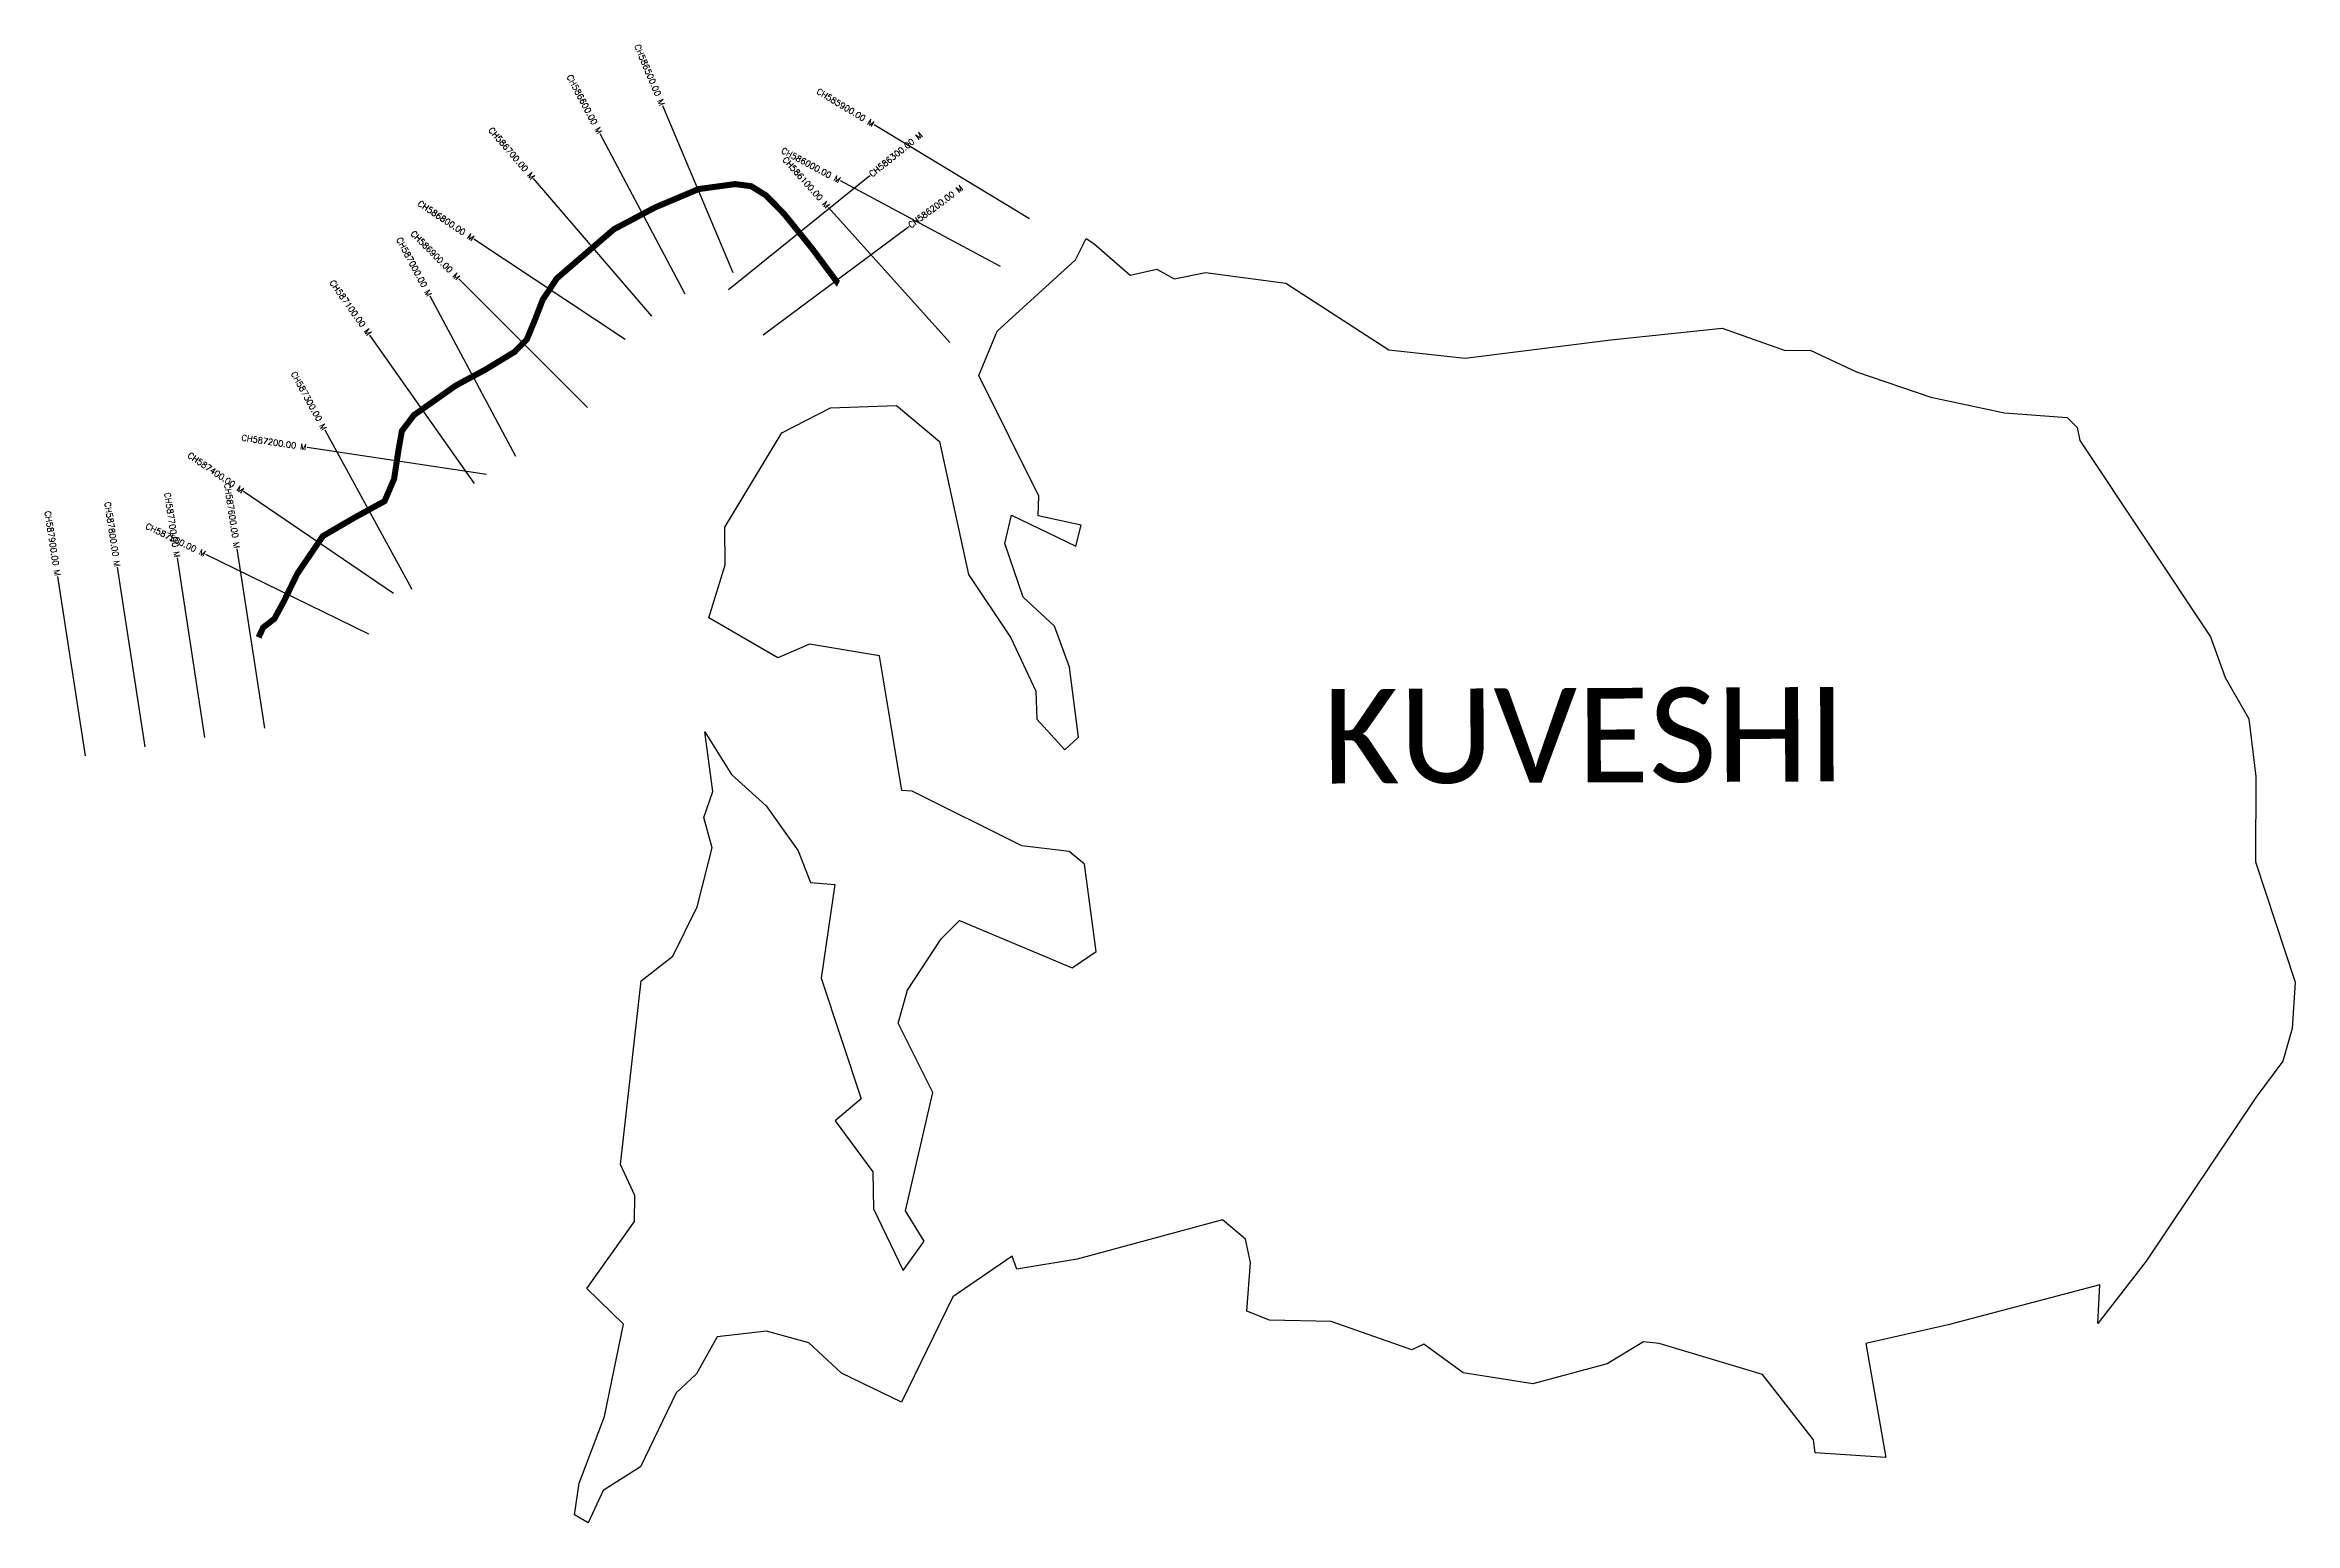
# Model space of a CAD drawing. Header units: metres. Extents: x 320261 to 326370, y 1835241 to 1837683.
# Drawn here: x 322652 to 326370, y 1835241 to 1837683 of the extents above; entities that cross this region are included whole.
import ezdxf
from ezdxf.enums import TextEntityAlignment as Align

# ---------------------------------------------------------------- set-up
doc = ezdxf.new("R2010")
doc.units = ezdxf.units.M
for name, color, linetype in [('CS', 134, 'Continuous'), ('CSMark', 6, 'Continuous'), ('UNPROTECTED', 10, 'Continuous'), ('VILLAGE BOUNDRY', 10, 'Continuous'), ('VILLAGE NAME', 250, 'Continuous')]:
    doc.layers.add(name, color=color, linetype=linetype)
doc.styles.get("Standard").update_dxf_attribs({"font": 'simplex.shx'})

msp = doc.modelspace()

# ---------------------------------------------------------------- texts
at = {"layer": 'CSMark'}
for s, rotation, p in [('CH586500.00 M', 292.841, (323672.7, 1837583.5)), ('CH586600.00 M', 297.9083, (323569.4, 1837537.1)), ('CH585900.00 M', 328.7633, (324021.6, 1837551.6)), ('CH586700.00 M', 310.7275, (323459, 1837462.8)), ('CH586000.00 M', 331.8922, (323966, 1837458.7)), ('CH586100.00 M', 311.9081, (323946.5, 1837415.3)), ('CH586800.00 M', 326.4499, (323360.3, 1837362.7)), ('CH587000.00 M', 298.1674, (323288.2, 1837268.5)), ('CH586900.00 M', 314.9857, (323335.8, 1837297)), ('CH587100.00 M', 305.2046, (323188.7, 1837204.5)), ('CH587300.00 M', 298.6454, (323114.8, 1837047.3)), ('CH587200.00 M', 351.3995, (323084.5, 1837018.2)), ('CH587400.00 M', 325.8005, (322979.5, 1836945.7)), ('CH587700.00 M', 278.7558, (322871, 1836836.3)), ('CH587600.00 M', 278.7558, (322969.9, 1836851.5)), ('CH587900.00 M', 278.7558, (322673.3, 1836805.8)), ('CH587800.00 M', 278.7558, (322772.2, 1836821)), ('CH587500.00 M', 334, (322917.1, 1836841.6))]:
    msp.add_text(s, height=10, rotation=rotation, dxfattribs=at).set_placement(p, align=Align.MIDDLE_RIGHT)
for s, rotation, p in [('CH586300.00 M', 38.8866, (324016.1, 1837467.9)), ('CH586200.00 M', 36.6094, (324080.5, 1837383.7))]:
    msp.add_text(s, height=10, rotation=rotation, dxfattribs=at).set_placement(p, align=Align.MIDDLE_LEFT)
at = {"layer": 'VILLAGE NAME', "insert": (324763.5, 1836618.6), "char_height": 155.989, "attachment_point": 1, "rotation": 0.2435}
msp.add_mtext_dynamic_manual_height_columns('{\\fCalibri|b0|i0|c0|p34;KUVESHI}', width=1432.739, gutter_width=779.9, heights=[0], dxfattribs=at)

# ---------------------------------------------------------------- linework, layer by layer
at = {"color": 3, "flags": 128}
msp.add_lwpolyline([(325527.8, 1837178.2), (325569.3, 1837178.5)], dxfattribs=at)
at = {"layer": 'CS'}
for p, q in [((323789.6, 1837306.2), (323673.1, 1837582.6)), ((323710.3, 1837271.2), (323569.9, 1837536.3)), ((324278.9, 1837395.5), (324022.4, 1837551.1)), ((323655.4, 1837234.7), (323459.6, 1837462.1)), ((323781.8, 1837278.9), (324015.3, 1837467.3)), ((324231.5, 1837316.9), (323966.9, 1837458.3)), ((324147.5, 1837191.3), (323947.1, 1837414.6)), ((323611.2, 1837196.3), (323361.2, 1837362.1)), ((323838.9, 1837204.2), (324079.7, 1837383.1)), ((323548.6, 1837084.1), (323336.5, 1837296.3)), ((323430.3, 1837003.2), (323288.7, 1837267.7)), ((323362.2, 1836958.6), (323189.3, 1837203.7)), ((323382.1, 1836973.2), (323085.5, 1837018)), ((323259.1, 1836783.1), (323115.3, 1837046.4)), ((323228.4, 1836776.6), (322980.3, 1836945.2)), ((322916.8, 1836538.8), (322871.2, 1836835.3)), ((323187.7, 1836709.7), (322918, 1836841.2)), ((323015.7, 1836554), (322970, 1836850.5)), ((322719.2, 1836508.3), (322673.5, 1836804.8)), ((322818, 1836523.5), (322772.3, 1836820))]:
    msp.add_line(p, q, dxfattribs=at)
at = {"layer": 'UNPROTECTED', "const_width": 10, "flags": 128}
msp.add_lwpolyline([(323963.5, 1837288.2), (323963.3, 1837288.3), (323919.6, 1837347.1), (323873.5, 1837404.1), (323843.8, 1837434.4), (323819.4, 1837449.6), (323792.6, 1837453.1), (323732.6, 1837444.9), (323660.7, 1837414.6), (323592.5, 1837378.5), (323533.7, 1837327.9), (323498.2, 1837297.3), (323474.8, 1837262), (323462.5, 1837229.9), (323448.5, 1837196.2), (323428.2, 1837175.8), (323380.3, 1837146.6), (323331.3, 1837120.3), (323262, 1837071.4), (323242.2, 1837045.2), (323236.9, 1837015.9), (323229.3, 1836965.9), (323213.6, 1836929.2), (323163.5, 1836901.8), (323111.6, 1836871.5), (323069.5, 1836809.6), (323046.8, 1836763), (323031.6, 1836735), (323013, 1836720.5), (323005.4, 1836704.2)], dxfattribs=at)
at = {"layer": 'VILLAGE BOUNDRY', "color": 3, "flags": 128}
msp.add_lwpolyline([(325569.3, 1837178.5), (325645.4, 1837143.1), (325768.4, 1837100.9), (325890.3, 1837075.2), (325993.5, 1837067.2), (326010.2, 1837051), (326014.5, 1837029.3), (326230.6, 1836705), (326254.7, 1836637.9), (326293.7, 1836569.3), (326305.6, 1836474), (326304.9, 1836333.4), (326370.2, 1836134.4), (326365.5, 1836058.1), (326350.2, 1836004), (326305.7, 1835943.9), (326124.4, 1835673.4), (326044.2, 1835570.7), (326047.8, 1835634.2), (325797.3, 1835568.3), (325661.1, 1835537.5), (325694.3, 1835349.1), (325577.4, 1835356.9), (325574.7, 1835378.4), (325490.5, 1835486.2), (325319.3, 1835537.7), (325293.9, 1835540.2), (325233.4, 1835503.8), (325110.6, 1835470.9), (324995.8, 1835489.2), (324930.6, 1835536.6), (324910.8, 1835526.7), (324777.5, 1835573.8), (324675.6, 1835575.8), (324638.5, 1835590.9), (324644.1, 1835671.2), (324636, 1835709.6), (324598, 1835741.5), (324358, 1835676.8), (324258, 1835660), (324250.4, 1835681.8), (324152.7, 1835614.5), (324067.6, 1835440.5), (323968.6, 1835488.3), (323914.6, 1835538.6), (323844.7, 1835557.7), (323763.1, 1835548.7), (323728.8, 1835487.5), (323695.1, 1835456.1), (323636.6, 1835333.5), (323575, 1835294.4), (323549.8, 1835240.9), (323527.3, 1835254.2), (323535.3, 1835306.7), (323576.7, 1835416.8), (323608.2, 1835569.5), (323547.9, 1835628.2), (323626.6, 1835739.1), (323627.2, 1835782), (323603.6, 1835833.1), (323637.6, 1836136.9), (323689.7, 1836177.3), (323730.1, 1836258.8), (323754.7, 1836356.3), (323741, 1836406.5), (323756, 1836449.5), (323743, 1836548.3), (323786.9, 1836477.4), (323844, 1836425.6), (323897.2, 1836351.4), (323917.5, 1836299.3), (323957.6, 1836295.6), (323934.8, 1836141.1), (324000.8, 1835941.9), (323958, 1835905.1), (324020.4, 1835821.3), (324021.2, 1835759.8), (324070.4, 1835658), (324105, 1835706.4), (324074.2, 1835756.9), (324119.6, 1835952.2), (324062, 1836066.6), (324077.4, 1836121.5), (324133.3, 1836205.9), (324163.3, 1836236.6), (324349.9, 1836158.1), (324389.1, 1836184.9), (324370.1, 1836329.5), (324344.8, 1836350.1), (324266.7, 1836359.7), (324085.4, 1836449.8), (324068.5, 1836450.9), (324031.6, 1836673.7), (323915.4, 1836693), (323863.6, 1836670.3), (323749.4, 1836736.6), (323776.2, 1836824.1), (323775.5, 1836886.3), (323869.7, 1837042), (323950.4, 1837083.5), (324059.6, 1837087.3), (324130.7, 1837027.7), (324178.4, 1836807.8), (324248.1, 1836703.3), (324289.8, 1836615.5), (324291.2, 1836568.8), (324337.7, 1836518.5), (324360.1, 1836539.2), (324345, 1836654.7), (324320.4, 1836722.9), (324268.8, 1836770.8), (324238.4, 1836859.2), (324249.7, 1836905.8), (324355.5, 1836854.7), (324364.8, 1836889.7), (324293.7, 1836905.1), (324294.5, 1836937.7), (324195.4, 1837136.9), (324226, 1837210.1), (324355.4, 1837327.7), (324372.9, 1837363.3), (324385.7, 1837354.7), (324445.3, 1837302.5), (324489.5, 1837312.3), (324518.3, 1837296.5), (324570.2, 1837306.8), (324702.9, 1837289.5), (324873, 1837179.1), (324999, 1837165.4), (325239.7, 1837195.7), (325423.7, 1837214.9), (325527.8, 1837178.2)], dxfattribs=at)

msp.set_redraw_order([(e.dxf.handle, doc.entitydb.next_handle()) for e in msp.query("TEXT MTEXT ATTDEF DIMENSION ARC_DIMENSION")])  # texts and dimensions are drawn at this point

doc.saveas('drawing.dxf')
